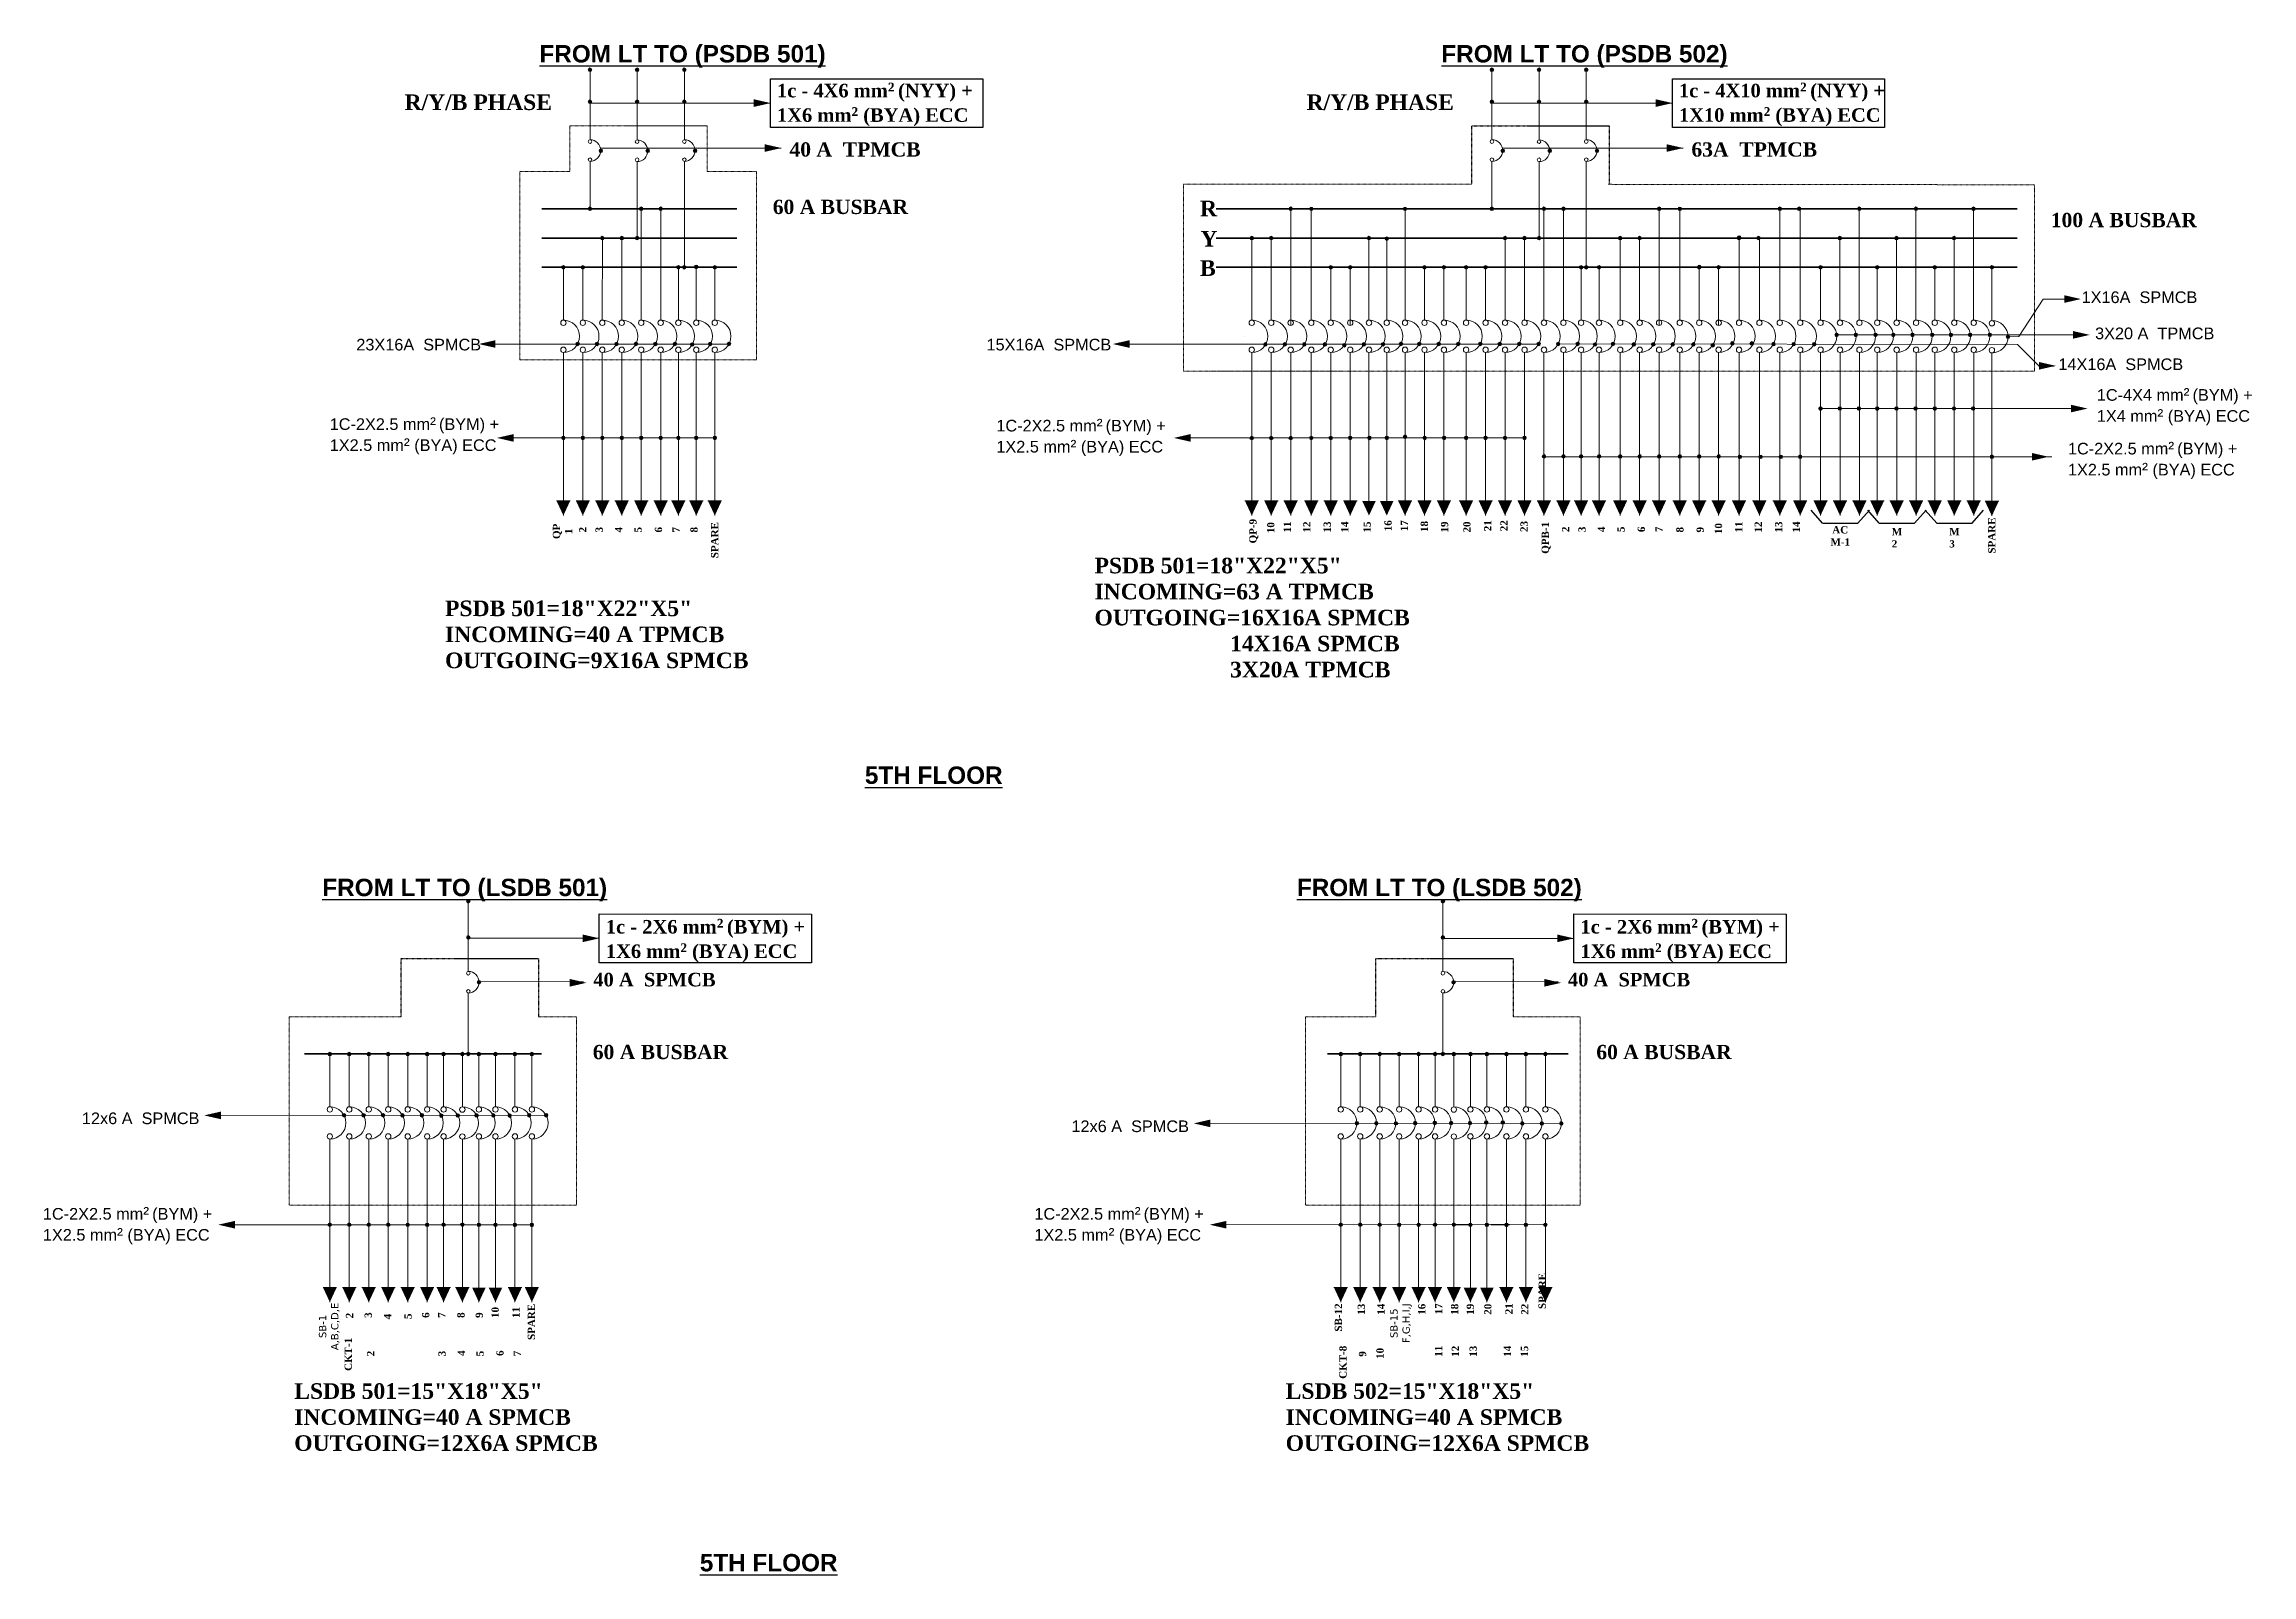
# Model space of a CAD drawing. Header units: inches. Extents: x -12 to 20935469, y -1604 to 24729220.
# Drawn here: x 20826459 to 20827366, y 24651864 to 24652493 of the extents above; entities that cross this region are included whole.
import ezdxf

# ---------------------------------------------------------------- set-up
doc = ezdxf.new("R2010")
doc.units = ezdxf.units.IN
doc.header["$LTSCALE"] = 0.03
doc.header["$MEASUREMENT"] = 0
for name, pattern in [('DASHDOT', [1, 0.5, -0.25, 0, -0.25]), ('DASHDOTX2', [2, 1, -0.5, 0, -0.5]), ('DOT', [0.25, 0, -0.25])]:
    doc.linetypes.add(name, pattern=pattern)
for name, color, linetype in [('AC TEXT', 151, 'DOT'), ('FDB', 5, 'Continuous'), ('GUTLI', 7, 'Continuous'), ('H', 154, 'Continuous'), ('QP TEX', 7, 'Continuous'), ('SSDB TXT', 7, 'Continuous'), ('TEXT', 7, 'Continuous')]:
    doc.layers.add(name, color=color, linetype=linetype)
for name, color, linetype, lineweight in [('CIRCUIT', 7, 'Continuous', 0), ('CKT-CABLE', 3, 'Continuous', 9), ('ELECT', 8, 'Continuous', 0), ('Hatch', 253, 'Continuous', 15), ('Power pts', 6, 'DASHDOTX2', 25), ('SB', 1, 'DASHDOT', 30)]:
    doc.layers.add(name, color=color, linetype=linetype, lineweight=lineweight)
doc.styles.add('MtXpl_Swis721_Lt_BT', font='swissl.ttf')
doc.styles.get("Standard").update_dxf_attribs({"font": 'timesbd.ttf'})

msp = doc.modelspace()

# ---------------------------------------------------------------- texts
at = {"layer": 'FDB', "color": 3, "char_height": 7.1503, "width": 320.2943, "attachment_point": 1}
for s, insert in [('{\\fArial|b1|i0|c0|p34;\\LFROM LT TO (PSDB 501)}', (20826662.61, 24652493.08)), ('{\\fArial|b1|i0|c0|p34;\\LFROM LT TO (PSDB 502)}', (20827033.31, 24652493.08)), ('{\\fArial|b1|i0|c0|p34;\\L5TH FLOOR}', (20826796.37, 24652196.5)), ('{\\fArial|b1|i0|c0|p34;\\LFROM LT TO (LSDB 501)}', (20826573.36, 24652150.35)), ('{\\fArial|b1|i0|c0|p34;\\LFROM LT TO (LSDB 502)}', (20826973.93, 24652150.34)), ('{\\fArial|b1|i0|c0|p34;\\L5TH FLOOR}', (20826728.53, 24651872.76))]:
    msp.add_mtext(s, dxfattribs=dict(at, insert=insert))
at = {"layer": 'TEXT', "style": 'MtXpl_Swis721_Lt_BT'}
for p in [(20826474.56, 24652049.47), (20826881.27, 24652046.2)]:
    msp.add_text('12x6 A  SPMCB', height=4.7862, dxfattribs=at).set_placement(p)
at = {"layer": 'TEXT', "attachment_point": 1}
for s, insert, char_height, width in [('R/Y/B PHASE', (20826607.19, 24652472.79), 6.4138, 63786.5102), ('R/Y/B PHASE', (20826977.89, 24652472.8), 6.4138, 63786.5102), ('40 A  TPMCB', (20826765.38, 24652453.1), 5.8655, 63786.5102), ('63A  TPMCB', (20827136.08, 24652453.1), 5.865, 63786.5102), ('60 A BUSBAR', (20826758.51, 24652429.49), 5.8655, 63786.5102), ('R', (20826934.11, 24652429.11), 6.41, 63786.5102), ('Y', (20826934.3, 24652416.67), 6.41, 63786.5102), ('100 A BUSBAR', (20827283.79, 24652424.08), 5.8655, 63786.5102), ('B', (20826934.11, 24652404.61), 6.41, 63786.5102), ('{\\fSwis721 Lt BT|b0|i0|c0|p34;1X16A  SPMCB\\P\\H1.00001x;\\C0;\\P\\fArial|b0|i0|c0|p34;\\H0.8571x;\\C256;          }', (20827296.46, 24652391.81), 4.7862, 76.3934), ('{\\fSwis721 Lt BT|b0|i0|c0|p34;23X16A  SPMCB\\P\\H1.00001x;\\C0;\\P\\fArial|b0|i0|c0|p34;\\H0.8571x;\\C256;          }', (20826587.35, 24652372.33), 4.7862, 76.3934), ('{\\fSwis721 Lt BT|b0|i0|c0|p34;15X16A  SPMCB\\P\\H1.00001x;\\C0;\\P\\fArial|b0|i0|c0|p34;\\H0.8571x;\\C256;          }', (20826846.36, 24652372.33), 4.7862, 76.3934), ('{\\fSwis721 Lt BT|b0|i0|c0|p34;3X20 A  TPMCB\\P\\H1.00001x;\\C0;\\P\\fArial|b0|i0|c0|p34;\\H0.8571x;\\C256;          }', (20827301.99, 24652376.95), 4.7862, 76.3934), ('{\\fSwis721 Lt BT|b0|i0|c0|p34;14X16A  SPMCB\\P\\H1.00001x;\\C0;\\P\\fArial|b0|i0|c0|p34;\\H0.8571x;\\C256;          }', (20827286.92, 24652364.25), 4.7862, 76.3934), ('{\\fSwis721 Lt BT|b0|i0|c0|p34;\\C0;1C-4X4 mm\\H1.0833x;²\\fMS Shell Dlg 2|b0|i0|c0|p0;\\H0.65385x; \\fSwis721 Lt BT|b0|i0|c0|p34;\\H1.4118x;(BYM) +\\P1X4 mm\\H1.0833x;²\\H0.92311x; (BYA) ECC\\P\\fArial|b0|i0|c0|p34;\\H0.8571x;\\C256;          }', (20827302.72, 24652352.04), 4.78621, 76.3934), ('{\\fSwis721 Lt BT|b0|i0|c0|p34;\\C0;1C-2X2.5 mm\\H1.0833x;²\\fMS Shell Dlg 2|b0|i0|c0|p0;\\H0.65385x; \\fSwis721 Lt BT|b0|i0|c0|p34;\\H1.4118x;(BYM) +\\P1X2.5 mm\\H1.0833x;²\\H0.92311x; (BYA) ECC\\P\\fArial|b0|i0|c0|p34;\\H0.8571x;\\C256;          }', (20826576.42, 24652340.04), 4.78621, 76.3934), ('{\\fSwis721 Lt BT|b0|i0|c0|p34;\\C0;1C-2X2.5 mm\\H1.0833x;²\\fMS Shell Dlg 2|b0|i0|c0|p0;\\H0.65385x; \\fSwis721 Lt BT|b0|i0|c0|p34;\\H1.4118x;(BYM) +\\P1X2.5 mm\\H1.0833x;²\\H0.92311x; (BYA) ECC\\P\\fArial|b0|i0|c0|p34;\\H0.8571x;\\C256;          }', (20826850.41, 24652339.41), 4.78621, 76.3934), ('{\\fSwis721 Lt BT|b0|i0|c0|p34;\\C0;1C-2X2.5 mm\\H1.0833x;²\\fMS Shell Dlg 2|b0|i0|c0|p0;\\H0.65385x; \\fSwis721 Lt BT|b0|i0|c0|p34;\\H1.4118x;(BYM) +\\P1X2.5 mm\\H1.0833x;²\\H0.92311x; (BYA) ECC\\P\\fArial|b0|i0|c0|p34;\\H0.8571x;\\C256;          }', (20827290.85, 24652329.97), 4.78621, 76.3934), ('\\pxqc;AC\\PM-1{\\H0.8571x;    }', (20827190.5, 24652295.3), 3, 13.494), ('M\\P2{\\H0.8571x;         }', (20827218.42, 24652294.54), 3, 6.6096), ('M\\P3{\\H0.8571x;         }', (20827242.08, 24652294.54), 3, 6.6096), ('PSDB 501=18"X22"X5"\\PINCOMING=63 A TPMCB\\POUTGOING=16X16A SPMCB\\P                       14X16A SPMCB\\P                       3X20A TPMCB\\P\\P\\P                                                 ', (20826890.76, 24652282.31), 6.4138, 63786.5102), ('PSDB 501=18"X22"X5"\\PINCOMING=40 A TPMCB\\POUTGOING=9X16A SPMCB\\P                     \\P                      \\P\\P                                                 ', (20826623.81, 24652264.72), 6.4138, 63786.5102), ('60 A BUSBAR', (20826684.54, 24652082.05), 5.8655, 63786.5102), ('60 A BUSBAR', (20827097, 24652082.05), 5.8655, 63786.5102), ('{\\fSwis721 Lt BT|b0|i0|c0|p34;\\C0;1C-2X2.5 mm\\H1.0833x;²\\fMS Shell Dlg 2|b0|i0|c0|p0;\\H0.65385x; \\fSwis721 Lt BT|b0|i0|c0|p34;\\H1.4118x;(BYM) +\\P1X2.5 mm\\H1.0833x;²\\H0.92311x; (BYA) ECC\\P\\fArial|b0|i0|c0|p34;\\H0.8571x;\\C256;          }', (20826458.53, 24652015.39), 4.78621, 76.3934), ('{\\fSwis721 Lt BT|b0|i0|c0|p34;\\C0;1C-2X2.5 mm\\H1.0833x;²\\fMS Shell Dlg 2|b0|i0|c0|p0;\\H0.65385x; \\fSwis721 Lt BT|b0|i0|c0|p34;\\H1.4118x;(BYM) +\\P1X2.5 mm\\H1.0833x;²\\H0.92311x; (BYA) ECC\\P\\fArial|b0|i0|c0|p34;\\H0.8571x;\\C256;          }', (20826866.04, 24652015.39), 4.78621, 76.3934), ('LSDB 501=15"X18"X5"\\PINCOMING=40 A SPMCB\\POUTGOING=12X6A SPMCB\\P                        \\P                    ', (20826561.83, 24651942.94), 6.4138, 63786.5102), ('LSDB 502=15"X18"X5"\\PINCOMING=40 A SPMCB\\POUTGOING=12X6A SPMCB\\P                       \\P                    ', (20826969.33, 24651942.94), 6.4138, 63786.5102)]:
    msp.add_mtext(s, dxfattribs=dict(at, insert=insert, char_height=char_height, width=width))
at = {"layer": 'TEXT', "color": 0, "char_height": 5.5714, "width": 251.3301, "attachment_point": 1}
for s, insert in [('1c - 4X6 mm{\\H1.0833x;²\\fMS Shell Dlg 2|b0|i0|c0|p0;\\H0.65385x; }(NYY) +\\P1X6 mm{\\H1.0833x;²} (BYA) ECC', (20826760.24, 24652477.62)), ('1c - 4X10 mm{\\H1.0833x;²\\fMS Shell Dlg 2|b0|i0|c0|p0;\\H0.65385x; }(NYY) +\\P1X10 mm{\\H1.0833x;²} (BYA) ECC', (20827130.94, 24652477.63)), ('1c - 2X6 mm{\\H1.0833x;²\\fMS Shell Dlg 2|b0|i0|c0|p0;\\H0.65385x; }(BYM) +\\P1X6 mm{\\H1.0833x;²} (BYA) ECC', (20826689.91, 24652133.87)), ('1c - 2X6 mm{\\H1.0833x;²\\fMS Shell Dlg 2|b0|i0|c0|p0;\\H0.65385x; }(BYM) +\\P1X6 mm{\\H1.0833x;²} (BYA) ECC', (20827090.49, 24652133.86)), ('40 A  SPMCB', (20826684.75, 24652111.67)), ('40 A  SPMCB', (20827085.32, 24652111.66))]:
    msp.add_mtext(s, dxfattribs=dict(at, insert=insert))
at = {"layer": 'TEXT', "char_height": 3, "width": 6.6096, "attachment_point": 1, "rotation": 90}
for s, insert in [('QP-9', (20826954.35, 24652288.2)), ('SPARE{\\H0.8571x;          }', (20827258.05, 24652284.02)), ('\\pxqc;QP 1\\P{\\H0.8571x;        }', (20826668.11, 24652289.86)), ('2', (20826678.91, 24652292.69)), ('3', (20826685.65, 24652292.69)), ('4', (20826693.65, 24652292.69)), ('5', (20826701.65, 24652292.69)), ('6', (20826710.03, 24652292.69)), ('7', (20826717.29, 24652292.69)), ('8', (20826724.66, 24652292.69)), ('SPARE ', (20826733.15, 24652282.13)), ('10', (20826961.67, 24652292.42)), ('11', (20826968.5, 24652292.69)), ('12', (20826976.5, 24652292.69)), ('13', (20826984.89, 24652292.69)), ('14', (20826992.14, 24652292.69)), ('15', (20827001.31, 24652292.69)), ('16', (20827009.89, 24652293.22)), ('17', (20827016.57, 24652293.22)), ('\\pxqc;18\\P{\\H0.8571x;        }', (20827024.83, 24652291.86)), ('19', (20827033.12, 24652292.69)), ('20', (20827042.29, 24652292.69)), ('21', (20827050.86, 24652293.22)), ('22', (20827057.55, 24652293.22)), ('\\pxqc;23\\P{\\H0.8571x;        }', (20827065.81, 24652291.86)), ('QPB-1', (20827074.52, 24652283.94)), ('2', (20827082.88, 24652292.85)), ('3', (20827089.62, 24652292.85)), ('4', (20827097.62, 24652292.85)), ('5', (20827105.62, 24652292.85)), ('6', (20827114, 24652292.85)), ('7', (20827121.26, 24652292.85)), ('8', (20827129.83, 24652292.69)), ('9', (20827138.18, 24652292.69)), ('10', (20827145.71, 24652292.03)), ('11', (20827154.05, 24652292.69)), ('12', (20827162.05, 24652292.69)), ('13', (20827170.44, 24652292.69)), ('14', (20827177.69, 24652292.69)), ('SPARE {\\H0.8571x;    }', (20827073.24, 24651973.44)), ('\\pxqc;2{\\H0.8571x;\\P          }', (20826583.05, 24651967.46)), ('3{\\H0.8571x;    }', (20826590.73, 24651969.81)), ('\\pxqc;4{\\H0.8571x; \\P       }', (20826598.68, 24651967.04)), ('\\pxqc;5{\\H0.8571x; \\P       }', (20826607.11, 24651967.17)), ('6{\\H0.8571x;     }', (20826614.35, 24651969.81)), ('7', (20826620.98, 24651969.81)), ('8', (20826628.82, 24651969.81)), ('9', (20826636.36, 24651969.81)), ('10', (20826642.92, 24651969.77)), ('11', (20826651.46, 24651969.77)), ('SPARE {\\H0.8571x;    }', (20826657.8, 24651960.73)), ('SB-12', (20826989.5, 24651964.17)), ('13', (20826998.9, 24651971.1)), ('14', (20827007, 24651971.1)), ('16', (20827023.76, 24651971.1)), ('17', (20827030.7, 24651971.29)), ('18', (20827037.25, 24651971.1)), ('19', (20827043.71, 24651971.1)), ('20', (20827050.9, 24651971.1)), ('21', (20827059.57, 24651971.29)), ('22', (20827066.12, 24651971.1)), ('\\pxqc;\\PCKT-1{\\H0.8571x;         }', (20826577.52, 24651951.52)), ('2{\\H0.8571x;  }', (20826591.73, 24651954.02)), ('3', (20826621.05, 24651954.02)), ('4', (20826629.05, 24651954.18)), ('5', (20826636.71, 24651954.02)), ('6', (20826644.87, 24651954.18)), ('7', (20826651.99, 24651954.02)), ('\\pxqc;\\PCKT-8{\\H0.8571x;         }', (20826986.35, 24651948.26)), ('9', (20826999.4, 24651953.86)), ('10', (20827006.58, 24651952.96)), ('11', (20827030.66, 24651953.82)), ('12', (20827037.56, 24651953.82)), ('13', (20827044.89, 24651953.82)), ('14', (20827058.99, 24651953.82)), ('15', (20827065.97, 24651953.82))]:
    msp.add_mtext(s, dxfattribs=dict(at, insert=insert))
at = {"layer": 'TEXT', "char_height": 3, "attachment_point": 1, "rotation": 90}
for s, insert in [('\\pxqc;{\\fVerdana|b0|i0|c0|p34;SB-1\\PA,B,C,D,E}', (20826571.97, 24651958.87)), ('\\pxqc;{\\fVerdana|b0|i0|c0|p34;SB-15\\PF,G,H,I,J}', (20827012.32, 24651960.2))]:
    msp.add_mtext_dynamic_manual_height_columns(s, width=14.8534, gutter_width=0.0767, heights=[0], dxfattribs=dict(at, insert=insert))

# ---------------------------------------------------------------- blocks, each defined once
blk = doc.blocks.new('CIRCUIT')
at = {"layer": 'CIRCUIT'}
h = blk.add_hatch(color=256, dxfattribs=at)
h.dxf.hatch_style = 1
h.paths.add_polyline_path([(-12531.4, -5028.75), (-12534.2, -5028.75), (-12531.4, -5034.78)])
h.paths.add_polyline_path([(-12528.61, -5028.75), (-12531.4, -5028.75), (-12531.4, -5034.78)])
at = {"layer": 'CIRCUIT', "linetype": 'ByBlock', "ltscale": 10}
for p, q in [((-12531.4, -4932.73), (-12531.4, -4954.43)), ((-12531.4, -4967.73), (-12531.4, -5028.75)), ((-12531.4, -5028.75), (-12531.4, -5034.78))]:
    blk.add_line(p, q, dxfattribs=at)
at = {"layer": 'CIRCUIT'}
blk.add_line((-12534.2, -5028.75), (-12528.61, -5028.75), dxfattribs=at)
at = {"layer": 'CIRCUIT', "linetype": 'ByBlock', "ltscale": 10}
for centre in [(-12531.4, -4955.54), (-12531.4, -4966.62)]:
    blk.add_circle(centre, 1.11, dxfattribs=at)
at = {"layer": 'CIRCUIT'}
blk.add_arc((-12531.41, -4961.08), 6.65, 270.0451, 89.9549, dxfattribs=at)
blk = doc.blocks.new('circle')
at = {"layer": 'H'}
h = blk.add_hatch(color=256, dxfattribs=at)
h.dxf.hatch_style = 1
h.paths.add_polyline_path([(20826700.3, 24643785.82, 1), (20826698.81, 24643785.82, 1)])
at = {"layer": 'CIRCUIT'}
blk.add_circle((20826699.55, 24643785.82), 0.744, dxfattribs=at)
blk = doc.blocks.new('LSDB CON')
at = {"layer": 'CIRCUIT'}
for p, q in [((20826699.36, 24647886.92), (20826699.36, 24647858.1)), ((20826699.36, 24647849.16), (20826699.36, 24647834.28)), ((20826699.36, 24647834.28), (20826699.36, 24647824.16))]:
    blk.add_line(p, q, dxfattribs=at)
for centre in [(20826699.36, 24647872.08), (20826699.36, 24647857.35), (20826699.36, 24647849.91)]:
    blk.add_circle(centre, 0.744, dxfattribs=at)
blk.add_arc((20826699.29, 24647853.63), 4.47, 270.92808, 89.07192, dxfattribs=at)
at = {"layer": 'AC TEXT'}
for p in [(-0.19, 4101.11), (-0.19, 4086.26), (4.2, 4067.81), (-0.19, 4038.34)]:
    blk.add_blockref('circle', p, dxfattribs=at)
blk = doc.blocks.new('PSDB CON')
at = {"layer": 'CIRCUIT'}
for p, q in [((20826882.06, 24643866.2), (20826882.06, 24643837.44)), ((20826901.42, 24643866.2), (20826901.42, 24643837.37)), ((20826920.83, 24643866.2), (20826920.83, 24643837.44)), ((20826882.06, 24643828.51), (20826882.06, 24643809.05)), ((20826901.42, 24643828.44), (20826901.42, 24643797.02)), ((20826920.83, 24643828.51), (20826920.83, 24643784.99))]:
    blk.add_line(p, q, dxfattribs=at)
for centre in [(20826882.06, 24643836.7), (20826901.42, 24643836.63), (20826920.83, 24643836.7), (20826882.06, 24643829.26), (20826901.42, 24643829.19), (20826920.83, 24643829.26)]:
    blk.add_circle(centre, 0.744, dxfattribs=at)
for centre in [(20826881.98, 24643832.98), (20826901.34, 24643832.91), (20826920.75, 24643832.98)]:
    blk.add_arc(centre, 4.47, 270.92808, 89.07192, dxfattribs=at)
at = {"layer": 'Hatch'}
blk.add_circle((20826886.5, 24643832.88), 0.744, dxfattribs=at)
at = {"layer": 'AC TEXT'}
for p in [(182.5, 80.39), (201.86, 80.39), (221.27, 80.39), (182.5, 67.24), (201.86, 67.24), (221.27, 67.24), (186.95, 47.06), (206.26, 47.09), (225.71, 47.06), (182.5, 23.23), (201.86, 11.21), (221.27, -0.82)]:
    blk.add_blockref('circle', p, dxfattribs=at)
blk = doc.blocks.new('A')
at = {"layer": 'Power pts'}
for points in [[(20826820.7, 24664131.25), (20826820.7, 24664155.24), (20826877.15, 24664155.24)], [(20826843.37, 24664155.24), (20826877.15, 24664155.24), (20826877.15, 24664131.25)]]:
    blk.add_lwpolyline(points, dxfattribs=at)
blk = doc.blocks.new('SDB')
at = {"layer": 'CIRCUIT'}
h = blk.add_hatch(color=256, dxfattribs=at)
h.dxf.hatch_style = 1
h.paths.add_polyline_path([(-12942.07, -7596.01), (-12944.87, -7596.01), (-12942.07, -7602.04)])
h.paths.add_polyline_path([(-12939.27, -7596.01), (-12942.07, -7596.01), (-12942.07, -7602.04)])
h = blk.add_hatch(color=256, dxfattribs=at)
h.dxf.hatch_style = 1
h.paths.add_polyline_path([(-12934.07, -7596.01), (-12936.87, -7596.01), (-12934.07, -7602.04)])
h.paths.add_polyline_path([(-12931.27, -7596.01), (-12934.07, -7596.01), (-12934.07, -7602.04)])
h = blk.add_hatch(color=256, dxfattribs=at)
h.dxf.hatch_style = 1
h.paths.add_polyline_path([(-12926.07, -7596.01), (-12928.87, -7596.01), (-12926.07, -7602.04)])
h.paths.add_polyline_path([(-12923.27, -7596.01), (-12926.07, -7596.01), (-12926.07, -7602.04)])
at = {"layer": 'CIRCUIT', "linetype": 'ByBlock', "ltscale": 10}
for p, q in [((-12926.15, -7475.93), (-12926.15, -7521.69)), ((-12934.15, -7487.96), (-12934.15, -7521.69)), ((-12942.07, -7499.98), (-12942.07, -7521.69)), ((-12942.07, -7534.99), (-12942.07, -7596.01)), ((-12934.07, -7534.99), (-12934.07, -7596.01)), ((-12926.07, -7534.99), (-12926.07, -7596.01)), ((-12942.07, -7596.01), (-12942.07, -7602.04)), ((-12934.07, -7596.01), (-12934.07, -7602.04)), ((-12926.07, -7596.01), (-12926.07, -7602.04))]:
    blk.add_line(p, q, dxfattribs=at)
at = {"layer": 'CIRCUIT'}
for p, q in [((-12944.87, -7596.01), (-12939.27, -7596.01)), ((-12936.87, -7596.01), (-12931.27, -7596.01)), ((-12928.87, -7596.01), (-12923.27, -7596.01))]:
    blk.add_line(p, q, dxfattribs=at)
at = {"layer": 'CIRCUIT', "linetype": 'ByBlock', "ltscale": 10}
for centre in [(-12942.07, -7522.8), (-12934.07, -7522.8), (-12926.07, -7522.8), (-12942.07, -7533.88), (-12934.07, -7533.88), (-12926.07, -7533.88)]:
    blk.add_circle(centre, 1.11, dxfattribs=at)
at = {"layer": 'CIRCUIT'}
for centre in [(-12942.07, -7528.34), (-12934.07, -7528.34), (-12926.07, -7528.34)]:
    blk.add_arc(centre, 6.65, 270.0451, 89.9549, dxfattribs=at)
blk = doc.blocks.new('AC C')
at = {"layer": 'QP TEX'}
for p, q in [((20826908.78, 24654380.59), (20826904.08, 24654385.95)), ((20826923.35, 24654380.59), (20826928.06, 24654385.95)), ((20826908.78, 24654380.59), (20826923.35, 24654380.59))]:
    blk.add_line(p, q, dxfattribs=at)
at = {"layer": 'AC TEXT'}
for p in [(224.34, 10724.02), (216.34, 10711.99), (208.42, 10699.97), (215.04, 10672.19), (222.93, 10672.19), (231.04, 10672.21), (208.42, 10641.91), (216.31, 10641.92), (224.18, 10641.93)]:
    blk.add_blockref('circle', p, dxfattribs=at)
at = {"layer": 'GUTLI'}
blk.add_blockref('SDB', (20839850.04, 24661985.77), dxfattribs=at)

# ---------------------------------------------------------------- hatches: boundary and pattern name
at = {"layer": 'CIRCUIT', "linetype": 'ByBlock', "ltscale": 10}
h = msp.add_hatch(color=256, dxfattribs=at)
h.dxf.hatch_style = 1
h.paths.add_polyline_path([(20826688.44, 24652305.69), (20826685.65, 24652305.69), (20826688.44, 24652299.66)])
h.paths.add_polyline_path([(20826691.24, 24652305.69), (20826688.44, 24652305.69), (20826688.44, 24652299.66)])
h = msp.add_hatch(color=256, dxfattribs=at)
h.dxf.hatch_style = 1
h.paths.add_polyline_path([(20826696.44, 24652305.69), (20826693.65, 24652305.69), (20826696.44, 24652299.66)])
h.paths.add_polyline_path([(20826699.24, 24652305.69), (20826696.44, 24652305.69), (20826696.44, 24652299.66)])
h = msp.add_hatch(color=256, dxfattribs=at)
h.dxf.hatch_style = 1
h.paths.add_polyline_path([(20826704.44, 24652305.69), (20826701.65, 24652305.69), (20826704.44, 24652299.66)])
h.paths.add_polyline_path([(20826707.24, 24652305.69), (20826704.44, 24652305.69), (20826704.44, 24652299.66)])
h = msp.add_hatch(color=256, dxfattribs=at)
h.dxf.hatch_style = 1
h.paths.add_polyline_path([(20826712.44, 24652305.69), (20826709.65, 24652305.69), (20826712.44, 24652299.66)])
h.paths.add_polyline_path([(20826715.24, 24652305.69), (20826712.44, 24652305.69), (20826712.44, 24652299.66)])
h = msp.add_hatch(color=256, dxfattribs=at)
h.dxf.hatch_style = 1
h.paths.add_polyline_path([(20826719.7, 24652305.69), (20826716.9, 24652305.69), (20826719.7, 24652299.66)])
h.paths.add_polyline_path([(20826722.5, 24652305.69), (20826719.7, 24652305.69), (20826719.7, 24652299.66)])
h = msp.add_hatch(color=256, dxfattribs=at)
h.dxf.hatch_style = 1
h.paths.add_polyline_path([(20826727.07, 24652305.69), (20826724.27, 24652305.69), (20826727.07, 24652299.66)])
h.paths.add_polyline_path([(20826729.87, 24652305.69), (20826727.07, 24652305.69), (20826727.07, 24652299.66)])
h = msp.add_hatch(color=256, dxfattribs=at)
h.dxf.hatch_style = 1
h.paths.add_polyline_path([(20826955.38, 24652305.69), (20826952.58, 24652305.69), (20826955.38, 24652299.66)])
h.paths.add_polyline_path([(20826958.18, 24652305.69), (20826955.38, 24652305.69), (20826955.38, 24652299.66)])
h = msp.add_hatch(color=256, dxfattribs=at)
h.dxf.hatch_style = 1
h.paths.add_polyline_path([(20826963.38, 24652305.69), (20826960.58, 24652305.69), (20826963.38, 24652299.66)])
h.paths.add_polyline_path([(20826966.18, 24652305.69), (20826963.38, 24652305.69), (20826963.38, 24652299.66)])
h = msp.add_hatch(color=256, dxfattribs=at)
h.dxf.hatch_style = 1
h.paths.add_polyline_path([(20826971.38, 24652305.69), (20826968.58, 24652305.69), (20826971.38, 24652299.66)])
h.paths.add_polyline_path([(20826974.18, 24652305.69), (20826971.38, 24652305.69), (20826971.38, 24652299.66)])
h = msp.add_hatch(color=256, dxfattribs=at)
h.dxf.hatch_style = 1
h.paths.add_polyline_path([(20826979.85, 24652305.69), (20826977.05, 24652305.69), (20826979.85, 24652299.66)])
h.paths.add_polyline_path([(20826982.65, 24652305.69), (20826979.85, 24652305.69), (20826979.85, 24652299.66)])
h = msp.add_hatch(color=256, dxfattribs=at)
h.dxf.hatch_style = 1
h.paths.add_polyline_path([(20826987.85, 24652305.69), (20826985.05, 24652305.69), (20826987.85, 24652299.66)])
h.paths.add_polyline_path([(20826990.65, 24652305.69), (20826987.85, 24652305.69), (20826987.85, 24652299.66)])
h = msp.add_hatch(color=256, dxfattribs=at)
h.dxf.hatch_style = 1
h.paths.add_polyline_path([(20826995.85, 24652305.69), (20826993.05, 24652305.69), (20826995.85, 24652299.66)])
h.paths.add_polyline_path([(20826998.65, 24652305.69), (20826995.85, 24652305.69), (20826995.85, 24652299.66)])
h = msp.add_hatch(color=256, dxfattribs=at)
h.dxf.hatch_style = 1
h.paths.add_polyline_path([(20827003.56, 24652305.69), (20827000.77, 24652305.69), (20827003.56, 24652299.66)])
h.paths.add_polyline_path([(20827006.36, 24652305.69), (20827003.56, 24652305.69), (20827003.56, 24652299.66)])
h = msp.add_hatch(color=256, dxfattribs=at)
h.dxf.hatch_style = 1
h.paths.add_polyline_path([(20827010.86, 24652305.69), (20827008.06, 24652305.69), (20827010.86, 24652299.66)])
h.paths.add_polyline_path([(20827013.66, 24652305.69), (20827010.86, 24652305.69), (20827010.86, 24652299.66)])
h = msp.add_hatch(color=256, dxfattribs=at)
h.dxf.hatch_style = 1
h.paths.add_polyline_path([(20827018.38, 24652305.69), (20827015.58, 24652305.69), (20827018.38, 24652299.66)])
h.paths.add_polyline_path([(20827021.18, 24652305.69), (20827018.38, 24652305.69), (20827018.38, 24652299.66)])
h = msp.add_hatch(color=256, dxfattribs=at)
h.dxf.hatch_style = 1
h.paths.add_polyline_path([(20827026.38, 24652305.69), (20827023.58, 24652305.69), (20827026.38, 24652299.66)])
h.paths.add_polyline_path([(20827029.18, 24652305.69), (20827026.38, 24652305.69), (20827026.38, 24652299.66)])
h = msp.add_hatch(color=256, dxfattribs=at)
h.dxf.hatch_style = 1
h.paths.add_polyline_path([(20827034.38, 24652305.69), (20827031.58, 24652305.69), (20827034.38, 24652299.66)])
h.paths.add_polyline_path([(20827037.18, 24652305.69), (20827034.38, 24652305.69), (20827034.38, 24652299.66)])
h = msp.add_hatch(color=256, dxfattribs=at)
h.dxf.hatch_style = 1
h.paths.add_polyline_path([(20827059.49, 24652305.69), (20827056.69, 24652305.69), (20827059.49, 24652299.66)])
h.paths.add_polyline_path([(20827062.28, 24652305.69), (20827059.49, 24652305.69), (20827059.49, 24652299.66)])
h = msp.add_hatch(color=256, dxfattribs=at)
h.dxf.hatch_style = 1
h.paths.add_polyline_path([(20827067.49, 24652305.69), (20827064.69, 24652305.69), (20827067.49, 24652299.66)])
h.paths.add_polyline_path([(20827070.28, 24652305.69), (20827067.49, 24652305.69), (20827067.49, 24652299.66)])
h = msp.add_hatch(color=256, dxfattribs=at)
h.dxf.hatch_style = 1
h.paths.add_polyline_path([(20827075.49, 24652305.69), (20827072.69, 24652305.69), (20827075.49, 24652299.66)])
h.paths.add_polyline_path([(20827078.28, 24652305.69), (20827075.49, 24652305.69), (20827075.49, 24652299.66)])
h = msp.add_hatch(color=256, dxfattribs=at)
h.dxf.hatch_style = 1
h.paths.add_polyline_path([(20827083.49, 24652305.69), (20827080.69, 24652305.69), (20827083.49, 24652299.66)])
h.paths.add_polyline_path([(20827086.28, 24652305.69), (20827083.49, 24652305.69), (20827083.49, 24652299.66)])
h = msp.add_hatch(color=256, dxfattribs=at)
h.dxf.hatch_style = 1
h.paths.add_polyline_path([(20827090.74, 24652305.69), (20827087.94, 24652305.69), (20827090.74, 24652299.66)])
h.paths.add_polyline_path([(20827093.54, 24652305.69), (20827090.74, 24652305.69), (20827090.74, 24652299.66)])
h = msp.add_hatch(color=256, dxfattribs=at)
h.dxf.hatch_style = 1
h.paths.add_polyline_path([(20827098.11, 24652305.69), (20827095.31, 24652305.69), (20827098.11, 24652299.66)])
h.paths.add_polyline_path([(20827100.91, 24652305.69), (20827098.11, 24652305.69), (20827098.11, 24652299.66)])
h = msp.add_hatch(color=256, dxfattribs=at)
h.dxf.hatch_style = 1
h.paths.add_polyline_path([(20827106.81, 24652305.69), (20827104.01, 24652305.69), (20827106.81, 24652299.66)])
h.paths.add_polyline_path([(20827109.6, 24652305.69), (20827106.81, 24652305.69), (20827106.81, 24652299.66)])
h = msp.add_hatch(color=256, dxfattribs=at)
h.dxf.hatch_style = 1
h.paths.add_polyline_path([(20827114.81, 24652305.69), (20827112.01, 24652305.69), (20827114.81, 24652299.66)])
h.paths.add_polyline_path([(20827117.6, 24652305.69), (20827114.81, 24652305.69), (20827114.81, 24652299.66)])
h = msp.add_hatch(color=256, dxfattribs=at)
h.dxf.hatch_style = 1
h.paths.add_polyline_path([(20827122.81, 24652305.69), (20827120.01, 24652305.69), (20827122.81, 24652299.66)])
h.paths.add_polyline_path([(20827125.6, 24652305.69), (20827122.81, 24652305.69), (20827122.81, 24652299.66)])
h = msp.add_hatch(color=256, dxfattribs=at)
h.dxf.hatch_style = 1
h.paths.add_polyline_path([(20827131.28, 24652305.69), (20827128.48, 24652305.69), (20827131.28, 24652299.66)])
h.paths.add_polyline_path([(20827134.08, 24652305.69), (20827131.28, 24652305.69), (20827131.28, 24652299.66)])
h = msp.add_hatch(color=256, dxfattribs=at)
h.dxf.hatch_style = 1
h.paths.add_polyline_path([(20827139.28, 24652305.69), (20827136.48, 24652305.69), (20827139.28, 24652299.66)])
h.paths.add_polyline_path([(20827142.08, 24652305.69), (20827139.28, 24652305.69), (20827139.28, 24652299.66)])
h = msp.add_hatch(color=256, dxfattribs=at)
h.dxf.hatch_style = 1
h.paths.add_polyline_path([(20827147.28, 24652305.69), (20827144.48, 24652305.69), (20827147.28, 24652299.66)])
h.paths.add_polyline_path([(20827150.08, 24652305.69), (20827147.28, 24652305.69), (20827147.28, 24652299.66)])
h = msp.add_hatch(color=256, dxfattribs=at)
h.dxf.hatch_style = 1
h.paths.add_polyline_path([(20827155.66, 24652305.69), (20827152.86, 24652305.69), (20827155.66, 24652299.66)])
h.paths.add_polyline_path([(20827158.45, 24652305.69), (20827155.66, 24652305.69), (20827155.66, 24652299.66)])
h = msp.add_hatch(color=256, dxfattribs=at)
h.dxf.hatch_style = 1
h.paths.add_polyline_path([(20827164.03, 24652305.69), (20827161.24, 24652305.69), (20827164.03, 24652299.66)])
h.paths.add_polyline_path([(20827166.83, 24652305.69), (20827164.03, 24652305.69), (20827164.03, 24652299.66)])
h = msp.add_hatch(color=256, dxfattribs=at)
h.dxf.hatch_style = 1
h.paths.add_polyline_path([(20827172.41, 24652305.69), (20827169.61, 24652305.69), (20827172.41, 24652299.66)])
h.paths.add_polyline_path([(20827175.21, 24652305.69), (20827172.41, 24652305.69), (20827172.41, 24652299.66)])
h = msp.add_hatch(color=256, dxfattribs=at)
h.dxf.hatch_style = 1
h.paths.add_polyline_path([(20827180.79, 24652305.69), (20827177.99, 24652305.69), (20827180.79, 24652299.66)])
h.paths.add_polyline_path([(20827183.59, 24652305.69), (20827180.79, 24652305.69), (20827180.79, 24652299.66)])
h = msp.add_hatch(color=256, dxfattribs=at)
h.dxf.hatch_style = 1
h.paths.add_polyline_path([(20827259.57, 24652305.51), (20827256.77, 24652305.51), (20827259.57, 24652299.48)])
h.paths.add_polyline_path([(20827262.37, 24652305.51), (20827259.57, 24652305.51), (20827259.57, 24652299.48)])
h = msp.add_hatch(color=256, dxfattribs=at)
h.dxf.hatch_style = 1
h.paths.add_polyline_path([(20826637.73, 24651982.29), (20826634.93, 24651982.29), (20826637.73, 24651976.26)])
h.paths.add_polyline_path([(20826640.53, 24651982.29), (20826637.73, 24651982.29), (20826637.73, 24651976.26)])
h = msp.add_hatch(color=256, dxfattribs=at)
h.dxf.hatch_style = 1
h.paths.add_polyline_path([(20826644.54, 24651982.29), (20826641.74, 24651982.29), (20826644.54, 24651976.26)])
h.paths.add_polyline_path([(20826647.33, 24651982.29), (20826644.54, 24651982.29), (20826644.54, 24651976.26)])
h = msp.add_hatch(color=256, dxfattribs=at)
h.dxf.hatch_style = 1
h.paths.add_polyline_path([(20827045.24, 24651982.29), (20827042.44, 24651982.29), (20827045.24, 24651976.26)])
h.paths.add_polyline_path([(20827048.04, 24651982.29), (20827045.24, 24651982.29), (20827045.24, 24651976.26)])
h = msp.add_hatch(color=256, dxfattribs=at)
h.dxf.hatch_style = 1
h.paths.add_polyline_path([(20827052.04, 24651982.29), (20827049.24, 24651982.29), (20827052.04, 24651976.26)])
h.paths.add_polyline_path([(20827054.84, 24651982.29), (20827052.04, 24651982.29), (20827052.04, 24651976.26)])

# ---------------------------------------------------------------- linework, layer by layer
for p, q in [((20826704.44, 24652425.76), (20826704.44, 24652380)), ((20826712.44, 24652425.76), (20826712.44, 24652380)), ((20826971.38, 24652425.76), (20826971.38, 24652377.79)), ((20826979.85, 24652425.76), (20826979.85, 24652380)), ((20827018.38, 24652425.76), (20827018.38, 24652380)), ((20827075.49, 24652425.76), (20827075.49, 24652380)), ((20827083.49, 24652425.76), (20827083.49, 24652380)), ((20827122.81, 24652425.76), (20827122.81, 24652377.79)), ((20827131.28, 24652425.76), (20827131.28, 24652380)), ((20827172.41, 24652425.77), (20827172.41, 24652380.01)), ((20827180.79, 24652425.77), (20827180.79, 24652380.01)), ((20826688.48, 24652413.74), (20826688.44, 24652380)), ((20826696.44, 24652413.74), (20826696.44, 24652380)), ((20826696.44, 24652413.74), (20826696.44, 24652380)), ((20826955.38, 24652413.74), (20826955.38, 24652380)), ((20826963.31, 24652413.74), (20826963.38, 24652380)), ((20827003.56, 24652413.74), (20827003.56, 24652380)), ((20827010.86, 24652413.74), (20827010.86, 24652380)), ((20827059.52, 24652413.74), (20827059.49, 24652380)), ((20827067.49, 24652413.74), (20827067.49, 24652380)), ((20827067.49, 24652413.74), (20827067.49, 24652380)), ((20827106.81, 24652413.74), (20827106.81, 24652380)), ((20827114.74, 24652413.74), (20827114.81, 24652380)), ((20827155.66, 24652413.74), (20827155.66, 24652380.01)), ((20827164.03, 24652413.74), (20827164.03, 24652380.01)), ((20826719.7, 24652401.71), (20826719.7, 24652380)), ((20826727.07, 24652401.71), (20826727.07, 24652380)), ((20826987.85, 24652400.97), (20826987.85, 24652380)), ((20826995.85, 24652401.78), (20826995.85, 24652377.79)), ((20827026.38, 24652401.71), (20827026.38, 24652380)), ((20827034.38, 24652401.71), (20827034.38, 24652380)), ((20827090.74, 24652401.71), (20827090.74, 24652380)), ((20827098.11, 24652401.71), (20827098.11, 24652380)), ((20827139.28, 24652400.97), (20827139.28, 24652380)), ((20827147.28, 24652401.78), (20827147.28, 24652377.79)), ((20827259.57, 24652401.53), (20827259.57, 24652379.83)), ((20826680.44, 24652382.22), (20826680.44, 24652380)), ((20827051.49, 24652382.22), (20827051.49, 24652380)), ((20826685.69, 24652373.36), (20826685.69, 24652373.36)), ((20826952.56, 24652373.36), (20826952.56, 24652373.36)), ((20827056.73, 24652373.36), (20827056.73, 24652373.36)), ((20827103.99, 24652373.36), (20827103.99, 24652373.36)), ((20826688.44, 24652366.71), (20826688.44, 24652305.69)), ((20826696.44, 24652366.71), (20826696.44, 24652305.69)), ((20826704.44, 24652366.71), (20826704.44, 24652305.69)), ((20826712.44, 24652366.71), (20826712.44, 24652305.69)), ((20826719.7, 24652366.71), (20826719.7, 24652305.69)), ((20826727.07, 24652366.71), (20826727.07, 24652305.69)), ((20826955.38, 24652366.71), (20826955.38, 24652305.69)), ((20826963.38, 24652366.71), (20826963.38, 24652305.69)), ((20826971.38, 24652366.71), (20826971.38, 24652305.69)), ((20826979.85, 24652366.71), (20826979.85, 24652305.69)), ((20826987.85, 24652366.71), (20826987.85, 24652305.69)), ((20826995.85, 24652366.71), (20826995.85, 24652305.69)), ((20827003.56, 24652366.71), (20827003.56, 24652305.69)), ((20827010.86, 24652366.71), (20827010.86, 24652305.69)), ((20827018.38, 24652366.71), (20827018.38, 24652305.69)), ((20827026.38, 24652366.71), (20827026.38, 24652305.69)), ((20827034.38, 24652366.71), (20827034.38, 24652305.69)), ((20827059.49, 24652366.71), (20827059.49, 24652305.69)), ((20827067.49, 24652366.71), (20827067.49, 24652305.69)), ((20827075.49, 24652366.71), (20827075.49, 24652305.69)), ((20827083.49, 24652366.71), (20827083.49, 24652305.69)), ((20827090.74, 24652366.71), (20827090.74, 24652305.69)), ((20827098.11, 24652366.71), (20827098.11, 24652305.69)), ((20827106.81, 24652366.71), (20827106.81, 24652305.69)), ((20827114.81, 24652366.71), (20827114.81, 24652305.69)), ((20827122.81, 24652366.71), (20827122.81, 24652305.69)), ((20827131.28, 24652366.71), (20827131.28, 24652305.69)), ((20827139.28, 24652366.71), (20827139.28, 24652305.69)), ((20827147.28, 24652366.71), (20827147.28, 24652305.69)), ((20827155.66, 24652366.72), (20827155.66, 24652305.69)), ((20827164.03, 24652366.72), (20827164.03, 24652305.69)), ((20827172.41, 24652366.72), (20827172.41, 24652305.69)), ((20827180.79, 24652366.72), (20827180.79, 24652305.69)), ((20827259.57, 24652366.53), (20827259.57, 24652305.51)), ((20826695.05, 24652331.4), (20826695.05, 24652331.4)), ((20827066.09, 24652331.4), (20827066.09, 24652331.4)), ((20826685.65, 24652305.69), (20826691.24, 24652305.69)), ((20826688.44, 24652305.69), (20826688.44, 24652299.66)), ((20826693.65, 24652305.69), (20826699.24, 24652305.69)), ((20826696.44, 24652305.69), (20826696.44, 24652299.66)), ((20826701.65, 24652305.69), (20826707.24, 24652305.69)), ((20826704.44, 24652305.69), (20826704.44, 24652299.66)), ((20826709.65, 24652305.69), (20826715.24, 24652305.69)), ((20826712.44, 24652305.69), (20826712.44, 24652299.66)), ((20826716.9, 24652305.69), (20826722.5, 24652305.69)), ((20826719.7, 24652305.69), (20826719.7, 24652299.66)), ((20826724.27, 24652305.69), (20826729.87, 24652305.69)), ((20826727.07, 24652305.69), (20826727.07, 24652299.66)), ((20826952.58, 24652305.69), (20826958.18, 24652305.69)), ((20826955.38, 24652305.69), (20826955.38, 24652299.66)), ((20826960.58, 24652305.69), (20826966.18, 24652305.69)), ((20826963.38, 24652305.69), (20826963.38, 24652299.66)), ((20826968.58, 24652305.69), (20826974.18, 24652305.69)), ((20826971.38, 24652305.69), (20826971.38, 24652299.66)), ((20826971.38, 24652305.69), (20826971.38, 24652299.66)), ((20826977.05, 24652305.69), (20826982.65, 24652305.69)), ((20826979.85, 24652305.69), (20826979.85, 24652299.66)), ((20826985.05, 24652305.69), (20826990.65, 24652305.69)), ((20826987.85, 24652305.69), (20826987.85, 24652299.66)), ((20826993.05, 24652305.69), (20826998.65, 24652305.69)), ((20826995.85, 24652305.69), (20826995.85, 24652299.66)), ((20826995.85, 24652305.69), (20826995.85, 24652299.66)), ((20827015.58, 24652305.69), (20827021.18, 24652305.69)), ((20827018.38, 24652305.69), (20827018.38, 24652299.66)), ((20827023.58, 24652305.69), (20827029.18, 24652305.69)), ((20827026.38, 24652305.69), (20827026.38, 24652299.66)), ((20827031.58, 24652305.69), (20827037.18, 24652305.69)), ((20827034.38, 24652305.69), (20827034.38, 24652299.66)), ((20827056.69, 24652305.69), (20827062.28, 24652305.69)), ((20827059.49, 24652305.69), (20827059.49, 24652299.66)), ((20827064.69, 24652305.69), (20827070.28, 24652305.69)), ((20827067.49, 24652305.69), (20827067.49, 24652299.66)), ((20827072.69, 24652305.69), (20827078.28, 24652305.69)), ((20827075.49, 24652305.69), (20827075.49, 24652299.66)), ((20827080.69, 24652305.69), (20827086.28, 24652305.69)), ((20827083.49, 24652305.69), (20827083.49, 24652299.66)), ((20827087.94, 24652305.69), (20827093.54, 24652305.69)), ((20827090.74, 24652305.69), (20827090.74, 24652299.66)), ((20827095.31, 24652305.69), (20827100.91, 24652305.69)), ((20827098.11, 24652305.69), (20827098.11, 24652299.66)), ((20827104.01, 24652305.69), (20827109.6, 24652305.69)), ((20827106.81, 24652305.69), (20827106.81, 24652299.66)), ((20827112.01, 24652305.69), (20827117.6, 24652305.69)), ((20827114.81, 24652305.69), (20827114.81, 24652299.66)), ((20827120.01, 24652305.69), (20827125.6, 24652305.69)), ((20827122.81, 24652305.69), (20827122.81, 24652299.66)), ((20827122.81, 24652305.69), (20827122.81, 24652299.66)), ((20827128.48, 24652305.69), (20827134.08, 24652305.69)), ((20827131.28, 24652305.69), (20827131.28, 24652299.66)), ((20827136.48, 24652305.69), (20827142.08, 24652305.69)), ((20827139.28, 24652305.69), (20827139.28, 24652299.66)), ((20827144.48, 24652305.69), (20827150.08, 24652305.69)), ((20827147.28, 24652305.69), (20827147.28, 24652299.66)), ((20827147.28, 24652305.69), (20827147.28, 24652299.66)), ((20827152.86, 24652305.69), (20827158.45, 24652305.69)), ((20827155.66, 24652305.69), (20827155.66, 24652299.66)), ((20827161.24, 24652305.69), (20827166.83, 24652305.69)), ((20827164.03, 24652305.69), (20827164.03, 24652299.66)), ((20827169.61, 24652305.69), (20827175.21, 24652305.69)), ((20827172.41, 24652305.69), (20827172.41, 24652299.66)), ((20827177.99, 24652305.69), (20827183.59, 24652305.69)), ((20827180.79, 24652305.69), (20827180.79, 24652299.66)), ((20827256.77, 24652305.51), (20827262.37, 24652305.51)), ((20827259.57, 24652305.51), (20827259.57, 24652299.48)), ((20826637.73, 24652078.31), (20826637.73, 24652056.6)), ((20826644.54, 24652078.31), (20826644.54, 24652056.6)), ((20827045.24, 24652078.31), (20827045.24, 24652056.6)), ((20827052.04, 24652078.31), (20827052.04, 24652056.6)), ((20826576.45, 24652058.83), (20826576.45, 24652056.61)), ((20826588.91, 24652053.11), (20826588.91, 24652053.11)), ((20826604.91, 24652053.11), (20826604.91, 24652053.11)), ((20826997.21, 24652049.84), (20826997.21, 24652049.84)), ((20827013.21, 24652049.84), (20827013.21, 24652049.84)), ((20826637.73, 24652043.31), (20826637.73, 24651982.29)), ((20826644.54, 24652043.31), (20826644.54, 24651982.29)), ((20827045.24, 24652043.31), (20827045.24, 24651982.29)), ((20827052.04, 24652043.31), (20827052.04, 24651982.29)), ((20826583.06, 24652008.01), (20826583.06, 24652008.01)), ((20826990.57, 24652008.01), (20826990.57, 24652008.01)), ((20826637.73, 24651982.29), (20826637.73, 24651976.26)), ((20826644.54, 24651982.29), (20826644.54, 24651976.26)), ((20827045.24, 24651982.29), (20827045.24, 24651976.26)), ((20827052.04, 24651982.29), (20827052.04, 24651976.26))]:
    msp.add_line(p, q, dxfattribs=at)
for centre in [(20826688.44, 24652378.9), (20826696.44, 24652378.9), (20826704.44, 24652378.9), (20826712.44, 24652378.9), (20826719.7, 24652378.9), (20826727.07, 24652378.9), (20826955.38, 24652378.9), (20826963.38, 24652378.9), (20826971.38, 24652378.9), (20826979.85, 24652378.9), (20826987.85, 24652378.9), (20826995.85, 24652378.9), (20827003.56, 24652378.9), (20827010.86, 24652378.9), (20827018.38, 24652378.9), (20827026.38, 24652378.9), (20827034.38, 24652378.9), (20827059.49, 24652378.9), (20827067.49, 24652378.9), (20827075.49, 24652378.9), (20827083.49, 24652378.9), (20827090.74, 24652378.9), (20827098.11, 24652378.9), (20827106.81, 24652378.9), (20827114.81, 24652378.9), (20827122.81, 24652378.9), (20827131.28, 24652378.9), (20827139.28, 24652378.9), (20827147.28, 24652378.9), (20827155.66, 24652378.9), (20827164.03, 24652378.9), (20827172.41, 24652378.9), (20827180.79, 24652378.9), (20827259.57, 24652378.72), (20826688.44, 24652367.82), (20826696.44, 24652367.82), (20826704.44, 24652367.82), (20826712.44, 24652367.82), (20826719.7, 24652367.82), (20826727.07, 24652367.82), (20826955.38, 24652367.82), (20826963.38, 24652367.82), (20826971.38, 24652367.82), (20826979.85, 24652367.82), (20826987.85, 24652367.82), (20826995.85, 24652367.82), (20827003.56, 24652367.82), (20827010.86, 24652367.82), (20827018.38, 24652367.82), (20827026.38, 24652367.82), (20827034.38, 24652367.82), (20827059.49, 24652367.82), (20827067.49, 24652367.82), (20827075.49, 24652367.82), (20827083.49, 24652367.82), (20827090.74, 24652367.82), (20827098.11, 24652367.82), (20827106.81, 24652367.82), (20827114.81, 24652367.82), (20827122.81, 24652367.82), (20827131.28, 24652367.82), (20827139.28, 24652367.82), (20827147.28, 24652367.82), (20827155.66, 24652367.82), (20827164.03, 24652367.82), (20827172.41, 24652367.82), (20827180.79, 24652367.82), (20827259.57, 24652367.64), (20826637.73, 24652055.5), (20826644.54, 24652055.5), (20827045.24, 24652055.5), (20827052.04, 24652055.5), (20826637.73, 24652044.42), (20826644.54, 24652044.42), (20827045.24, 24652044.42), (20827052.04, 24652044.42)]:
    msp.add_circle(centre, 1.11, dxfattribs=at)
for centre in [(20826688.44, 24652373.36), (20826696.44, 24652373.36), (20826704.44, 24652373.36), (20826712.44, 24652373.36), (20826719.69, 24652373.36), (20826727.07, 24652373.36), (20826955.37, 24652373.36), (20826963.37, 24652373.36), (20826971.37, 24652373.36), (20826979.84, 24652373.36), (20826987.84, 24652373.36), (20826995.84, 24652373.36), (20827003.56, 24652373.36), (20827010.86, 24652373.36), (20827018.38, 24652373.36), (20827026.38, 24652373.36), (20827034.38, 24652373.36), (20827059.48, 24652373.36), (20827067.48, 24652373.36), (20827075.48, 24652373.36), (20827083.48, 24652373.36), (20827090.74, 24652373.36), (20827098.11, 24652373.36), (20827106.8, 24652373.36), (20827114.8, 24652373.36), (20827122.8, 24652373.36), (20827131.27, 24652373.36), (20827139.27, 24652373.36), (20827147.27, 24652373.36), (20827155.65, 24652373.36), (20827164.03, 24652373.36), (20827172.41, 24652373.36), (20827180.79, 24652373.36), (20827259.56, 24652373.18), (20826637.73, 24652049.96), (20826644.53, 24652049.96), (20827045.23, 24652049.96), (20827052.03, 24652049.96)]:
    msp.add_arc(centre, 6.65, 270.0451, 89.9549, dxfattribs=at)
at = {"layer": 'CKT-CABLE', "transparency": 33554666}
for p, q in [((20826683.33, 24652469.23), (20826757.56, 24652469.23)), ((20827054.03, 24652469.23), (20827128.26, 24652469.23)), ((20826687.77, 24652450.75), (20826762, 24652450.75)), ((20827058.47, 24652450.75), (20827132.7, 24652450.75)), ((20827270.67, 24652373.25), (20827280.69, 24652388.67)), ((20827280.69, 24652388.67), (20827289.33, 24652388.67)), ((20827195.79, 24652373.93), (20827297.17, 24652373.94)), ((20827266.21, 24652373.18), (20827270.67, 24652373.25)), ((20826639.27, 24652370.18), (20826739.78, 24652370.18)), ((20826905.15, 24652370.18), (20827073.32, 24652370.18)), ((20827080.58, 24652370.19), (20827270.11, 24652370.05)), ((20827270.11, 24652370.05), (20827278.93, 24652361.22)), ((20827189.17, 24652343.65), (20827296.25, 24652343.65)), ((20826645.9, 24652331.58), (20826704.44, 24652331.58)), ((20826703.26, 24652331.58), (20826734.69, 24652331.58)), ((20826930.24, 24652331.58), (20827067.49, 24652331.57)), ((20827075.51, 24652323.81), (20827284.18, 24652323.81)), ((20826633.36, 24652125.86), (20826687.19, 24652125.86)), ((20827033.94, 24652125.85), (20827087.76, 24652125.85)), ((20826637.75, 24652108.09), (20826680.73, 24652107.94)), ((20827038.32, 24652108.08), (20827081.31, 24652107.93)), ((20826526.95, 24652053.06), (20826665.33, 24652053.12)), ((20826933.67, 24652049.78), (20827083.34, 24652049.9)), ((20826536.52, 24652008.12), (20826653.29, 24652008.05)), ((20826646.17, 24652008.11), (20826659.49, 24652008.11)), ((20826944.03, 24652008.12), (20827076.77, 24652008.3)), ((20827037.69, 24652008.12), (20827042.04, 24652008.12)), ((20827040.15, 24652008.11), (20827046.12, 24652008.11)), ((20827053.68, 24652008.11), (20827061.36, 24652008.11))]:
    msp.add_line(p, q, dxfattribs=at)
at = {"layer": 'CKT-CABLE'}
for points in [[(20826757.59, 24652469.23, 0, 3.14, 0), (20826750.72, 24652469.23, 3.14, 3.14, 0)], [(20827128.29, 24652469.23, 0, 3.14, 0), (20827121.42, 24652469.23, 3.14, 3.14, 0)], [(20826762.03, 24652450.75, 0, 3.14, 0), (20826755.16, 24652450.75, 3.14, 3.14, 0)], [(20827132.73, 24652450.75, 0, 3.14, 0), (20827125.86, 24652450.75, 3.14, 3.14, 0)], [(20827296.19, 24652388.67, 0, 3.14, 0), (20827289.33, 24652388.67, 3.14, 3.14, 0)], [(20826637.66, 24652370.18, 0, 3.14, 0), (20826644.53, 24652370.18, 3.14, 3.14, 0)], [(20826898.28, 24652370.18, 0, 3.14, 0), (20826905.15, 24652370.18, 3.14, 3.14, 0)], [(20827299.82, 24652373.94, 0, 3.14, 0), (20827292.95, 24652373.94, 3.14, 3.14, 0)], [(20827285.8, 24652361.22, 0, 3.14, 0), (20827278.93, 24652361.22, 3.14, 3.14, 0)], [(20827298.91, 24652343.65, 0, 3.14, 0), (20827292.04, 24652343.65, 3.14, 3.14, 0)], [(20826645.13, 24652331.58, 0, 3.14, 0), (20826652, 24652331.58, 3.14, 3.14, 0)], [(20826923.37, 24652331.58, 0, 3.14, 0), (20826930.24, 24652331.58, 3.14, 3.14, 0)], [(20827282.89, 24652323.82, 0, 3.14, 0), (20827276.02, 24652323.82, 3.14, 3.14, 0)], [(20826687.22, 24652125.86, 0, 3.14, 0), (20826680.35, 24652125.86, 3.14, 3.14, 0)], [(20827087.79, 24652125.85, 0, 3.14, 0), (20827080.92, 24652125.85, 3.14, 3.14, 0)], [(20826681.95, 24652107.58, 0, 3.14, 0), (20826675.08, 24652107.58, 3.14, 3.14, 0)], [(20827082.53, 24652107.57, 0, 3.14, 0), (20827075.66, 24652107.57, 3.14, 3.14, 0)], [(20826524.81, 24652053.06, 0, 3.14, 0), (20826531.68, 24652053.06, 3.14, 3.14, 0)], [(20826931.52, 24652049.78, 0, 3.14, 0), (20826938.39, 24652049.78, 3.14, 3.14, 0)], [(20826530.58, 24652008.12, 0, 3.14, 0), (20826537.45, 24652008.12, 3.14, 3.14, 0)], [(20826938.09, 24652008.12, 0, 3.14, 0), (20826944.96, 24652008.12, 3.14, 3.14, 0)]]:
    msp.add_lwpolyline(points, format="xyseb", dxfattribs=at)
at = {"layer": 'ELECT', "color": 5, "linetype": 'ByBlock', "lineweight": 35, "ltscale": 10}
for p, q in [((20826663.59, 24652425.76), (20826711.7, 24652425.76)), ((20826711.26, 24652425.76), (20826743.7, 24652425.76)), ((20826940.73, 24652425.76), (20827103.06, 24652425.76)), ((20827041.88, 24652425.77), (20827269.99, 24652425.77)), ((20826663.59, 24652413.74), (20826712.44, 24652413.74)), ((20826711.26, 24652413.74), (20826743.7, 24652413.74)), ((20826940.73, 24652413.74), (20827103.06, 24652413.74)), ((20827043.92, 24652413.74), (20827269.99, 24652413.74)), ((20826663.59, 24652401.71), (20826712.44, 24652401.71)), ((20826711.26, 24652401.71), (20826743.7, 24652401.71)), ((20826940.73, 24652401.71), (20827103.06, 24652401.71)), ((20827043.49, 24652401.71), (20827269.99, 24652401.72)), ((20826566.01, 24652078.32), (20826634.54, 24652078.32)), ((20826632.65, 24652078.31), (20826663.49, 24652078.31)), ((20826986.51, 24652078.32), (20827042.04, 24652078.32)), ((20827040.15, 24652078.31), (20827085.46, 24652078.31))]:
    msp.add_line(p, q, dxfattribs=at)
at = {"layer": 'Power pts', "lineweight": 0}
for points in [[(20826675.15, 24652441.05), (20826675.16, 24652459.83), (20826731.61, 24652459.83)], [(20826697.83, 24652459.83), (20826731.61, 24652459.83), (20826731.61, 24652441.05)], [(20826715.51, 24652363.66), (20826654.61, 24652363.66), (20826654.61, 24652441.06), (20826675.16, 24652441.05)], [(20826731.61, 24652441.05), (20826751.82, 24652441.05), (20826751.82, 24652363.65), (20826715.51, 24652363.66)], [(20826991.86, 24652359.05), (20826927.3, 24652359.05), (20826927.3, 24652435.83), (20827045.86, 24652435.83)], [(20827101.87, 24652435.83), (20827277.09, 24652435.65), (20827277.09, 24652359.05), (20826938.01, 24652359.05)], [(20826630.93, 24652016.22), (20826559.74, 24652016.22), (20826559.74, 24652093.62), (20826605.76, 24652093.62)], [(20826662.22, 24652093.62), (20826677.85, 24652093.61), (20826677.85, 24652016.21), (20826630.93, 24652016.22)], [(20827038.44, 24652016.22), (20826977.53, 24652016.22), (20826977.53, 24652093.62), (20827006.34, 24652093.62)], [(20827062.79, 24652093.61), (20827090.31, 24652093.61), (20827090.31, 24652016.21), (20827038.44, 24652016.22)]]:
    msp.add_lwpolyline(points, dxfattribs=at)
at = {"layer": 'QP TEX'}
msp.add_line((20827278.93, 24652361.22), (20827285.24, 24652361.22), dxfattribs=at)
at = {"layer": 'SB', "color": 1, "linetype": 'ByBlock', "lineweight": -2}
for points in [[(20826757.59, 24652479.26), (20826844.81, 24652479.21), (20826844.81, 24652459.16), (20826757.59, 24652459.2)], [(20827128.29, 24652479.26), (20827215.51, 24652479.22), (20827215.51, 24652459.16), (20827128.29, 24652459.2)], [(20826687.22, 24652135.89), (20826774.44, 24652135.85), (20826774.44, 24652115.79), (20826687.22, 24652115.83)], [(20827087.79, 24652135.88), (20827175.02, 24652135.84), (20827175.02, 24652115.78), (20827087.79, 24652115.82)]]:
    msp.add_lwpolyline(points, close=True, dxfattribs=at)

# ---------------------------------------------------------------- block references
at = {"layer": 'AC TEXT'}
for name, p in [('PSDB CON', (-198.66, 8616.72)), ('PSDB CON', (172.04, 8616.72)), ('circle', (4.89, 8639.95)), ('circle', (12.89, 8639.95)), ('circle', (271.83, 8639.95)), ('circle', (280.3, 8639.93)), ('circle', (318.83, 8639.93)), ('circle', (375.93, 8639.95)), ('circle', (383.93, 8639.95)), ('circle', (423.25, 8639.95)), ('circle', (431.73, 8639.93)), ('circle', (472.86, 8639.95)), ('circle', (480.86, 8639.96)), ('circle', (-11.11, 8627.92)), ('circle', (-3.11, 8627.92)), ('circle', (-3.11, 8627.92)), ('circle', (255.83, 8627.92)), ('circle', (263.83, 8627.93)), ('circle', (304.01, 8627.92)), ('circle', (311.31, 8627.68)), ('circle', (359.93, 8627.92)), ('circle', (367.93, 8627.92)), ('circle', (367.93, 8627.92)), ('circle', (407.25, 8627.92)), ('circle', (415.25, 8627.93)), ('circle', (456.1, 8627.92)), ('circle', (456.15, 8628.11)), ('circle', (464.1, 8627.93)), ('circle', (-27.11, 8615.89)), ('circle', (-19.11, 8615.89)), ('circle', (20.15, 8615.89)), ('circle', (27.52, 8616.08)), ('circle', (35.14, 8615.89)), ('circle', (288.3, 8615.89)), ('circle', (296.3, 8615.9)), ('circle', (326.83, 8615.89)), ('circle', (334.83, 8615.89)), ('circle', (343.93, 8615.89)), ('circle', (351.93, 8615.89)), ('circle', (391.19, 8615.89)), ('circle', (398.56, 8615.89)), ('circle', (439.73, 8615.89)), ('circle', (439.78, 8616.08)), ('circle', (447.73, 8615.9)), ('circle', (489.62, 8615.9)), ('circle', (560.07, 8615.9)), ('circle', (-21.27, 8584.37)), ('circle', (-13.27, 8584.37)), ('circle', (-5.27, 8584.37)), ('circle', (2.73, 8584.37)), ('circle', (10.73, 8584.37)), ('circle', (18.73, 8584.37)), ('circle', (25.87, 8584.16)), ('circle', (33.24, 8584.37)), ('circle', (40.97, 8584.37)), ('circle', (261.43, 8584.18)), ('circle', (269.43, 8584.21)), ('circle', (277.43, 8584.18)), ('circle', (285.9, 8584.18)), ('circle', (301.9, 8584.18)), ('circle', (309.79, 8584.25)), ('circle', (317.16, 8584.39)), ('circle', (324.68, 8584.39)), ('circle', (332.68, 8584.39)), ('circle', (340.68, 8584.39)), ('circle', (349.77, 8584.37)), ('circle', (357.77, 8584.37)), ('circle', (365.77, 8584.37)), ('circle', (373.77, 8584.37)), ('circle', (381.77, 8584.37)), ('circle', (389.77, 8584.37)), ('circle', (396.91, 8584.16)), ('circle', (404.28, 8584.37)), ('circle', (412.85, 8584.18)), ('circle', (420.85, 8584.21)), ('circle', (428.85, 8584.18)), ('circle', (437.33, 8584.18)), ('circle', (453.35, 8584.59)), ('circle', (461.35, 8584.62)), ('circle', (470.28, 8584.31)), ('circle', (478.57, 8584.3)), ('circle', (487.03, 8584.29)), ('circle', (566.66, 8587.36)), ('circle', (293.89, 8583.87)), ('circle', (445.32, 8583.87)), ('circle', (-27.11, 8545.76)), ('circle', (-19.11, 8545.76)), ('circle', (-11.11, 8545.76)), ('circle', (-3.11, 8545.76)), ('circle', (4.89, 8545.76)), ('circle', (12.89, 8545.76)), ('circle', (20.15, 8545.76)), ('circle', (27.52, 8545.76)), ('circle', (35.14, 8545.76)), ('circle', (255.83, 8545.71)), ('circle', (263.83, 8545.72)), ('circle', (271.83, 8545.72)), ('circle', (280.3, 8545.73)), ('circle', (288.3, 8545.74)), ('circle', (296.3, 8545.75)), ('circle', (304.19, 8545.75)), ('circle', (311.31, 8545.76)), ('circle', (318.83, 8546.23)), ('circle', (326.9, 8545.76)), ('circle', (334.9, 8545.76)), ('circle', (343.93, 8545.76)), ('circle', (351.93, 8545.76)), ('circle', (359.93, 8545.76)), ('circle', (367.93, 8545.76)), ('circle', (375.96, 8538.18)), ('circle', (383.96, 8538.18)), ('circle', (391.21, 8538.18)), ('circle', (398.59, 8538.18)), ('circle', (407.28, 8538.13)), ('circle', (415.28, 8538.13)), ('circle', (423.28, 8538.14)), ('circle', (431.75, 8538.15)), ('circle', (439.75, 8538.16)), ('circle', (447.75, 8538.16)), ('circle', (456.48, 8537.98)), ('circle', (464.95, 8537.98)), ('circle', (473.24, 8537.99)), ('circle', (481.24, 8538)), ('circle', (560.04, 8538)), ('LSDB CON', (-65.99, 4254.16)), ('LSDB CON', (334.58, 4254.15)), ('circle', (-123.1, 8292.45)), ('circle', (-115.1, 8292.45)), ('circle', (-107.1, 8292.45)), ('circle', (-99.1, 8292.45)), ('circle', (-91.09, 8292.45)), ('circle', (-83.1, 8292.45)), ('circle', (-83.1, 8292.45)), ('circle', (-76.35, 8292.45)), ('circle', (-68.62, 8292.45)), ('circle', (-61.82, 8292.44)), ('circle', (-55.02, 8292.44)), ('circle', (-47.01, 8292.44)), ('circle', (-40.07, 8292.44)), ('circle', (292.41, 8292.45)), ('circle', (300.41, 8292.45)), ('circle', (308.41, 8292.45)), ('circle', (316.41, 8292.45)), ('circle', (324.41, 8292.45)), ('circle', (324.41, 8292.45)), ('circle', (331.16, 8292.45)), ('circle', (338.88, 8292.45)), ('circle', (345.69, 8292.44)), ('circle', (352.49, 8292.44)), ('circle', (360.5, 8292.44)), ('circle', (368.5, 8292.45)), ('circle', (376.51, 8292.45)), ('circle', (-117.23, 8267.28)), ('circle', (-109.23, 8267.28)), ('circle', (-101.23, 8267.29)), ('circle', (-93.22, 8267.24)), ('circle', (-85.24, 8267.31)), ('circle', (-77.27, 8267.15)), ('circle', (-70.52, 8267.2)), ('circle', (-62.79, 8267.22)), ('circle', (-55.9, 8267.24)), ('circle', (-49.16, 8267.19)), ('circle', (-41.16, 8267.3)), ('circle', (-34.22, 8267.3)), ('circle', (299.05, 8264.03)), ('circle', (307.05, 8264.03)), ('circle', (315.08, 8263.97)), ('circle', (323.01, 8264.08)), ('circle', (331.05, 8264.15)), ('circle', (337.76, 8264.1)), ('circle', (345.53, 8264.11)), ('circle', (352.19, 8264.32)), ('circle', (359, 8264.32)), ('circle', (367.04, 8263.94)), ('circle', (375.05, 8263.94)), ('circle', (383.06, 8263.94)), ('circle', (-123.1, 8222.3)), ('circle', (-115.1, 8222.31)), ('circle', (-107.1, 8222.31)), ('circle', (-99.1, 8222.32)), ('circle', (-91.09, 8222.25)), ('circle', (-83.1, 8222.25)), ('circle', (-76.35, 8222.3)), ('circle', (-68.62, 8222.33)), ('circle', (-61.82, 8222.25)), ('circle', (-55.02, 8222.25)), ('circle', (-47.01, 8222.24)), ('circle', (-40.07, 8222.24)), ('circle', (292.41, 8222.31)), ('circle', (300.41, 8222.31)), ('circle', (308.41, 8222.32)), ('circle', (316.41, 8222.25)), ('circle', (324.41, 8222.25)), ('circle', (331.16, 8222.3)), ('circle', (338.88, 8222.33)), ('circle', (345.68, 8222.25)), ('circle', (352.49, 8222.25)), ('circle', (360.5, 8222.24)), ('circle', (368.5, 8222.25)), ('circle', (376.51, 8222.25))]:
    msp.add_blockref(name, p, dxfattribs=at)
at = {"layer": 'CIRCUIT', "linetype": 'ByBlock', "ltscale": 10}
for p in [(20839203.85, 24657334.44), (20839211.85, 24657334.44), (20839266.09, 24657334.44), (20839574.89, 24657334.44), (20839582.89, 24657334.44), (20839107.86, 24657011.05), (20839115.86, 24657011.05), (20839123.86, 24657011.05), (20839131.86, 24657011.05), (20839139.87, 24657011.05), (20839147.86, 24657011.05), (20839154.61, 24657011.05), (20839162.33, 24657011.01), (20839183.95, 24657011.04), (20839190.89, 24657011.04), (20839523.36, 24657011.05), (20839531.36, 24657011.05), (20839539.36, 24657011.05), (20839547.37, 24657011.05), (20839555.36, 24657011.05), (20839562.11, 24657011.05), (20839569.84, 24657011.01), (20839591.45, 24657011.04), (20839599.46, 24657011.05), (20839607.47, 24657011.05)]:
    msp.add_blockref('CIRCUIT', p, dxfattribs=at)
at = {"layer": 'QP TEX'}
for p in [(281.19, -2084.07), (304.48, -2084.07), (328.14, -2084.07)]:
    msp.add_blockref('AC C', p, dxfattribs=at)
at = {"layer": 'SSDB TXT'}
for p in [(225.16, -11695.41), (-214.94, -12037.62), (185.64, -12037.63)]:
    msp.add_blockref('A', p, dxfattribs=at)

msp.set_redraw_order([(e.dxf.handle, doc.entitydb.next_handle()) for e in msp.query("TEXT MTEXT ATTDEF DIMENSION ARC_DIMENSION")])  # texts and dimensions are drawn at this point

doc.saveas('drawing.dxf')
